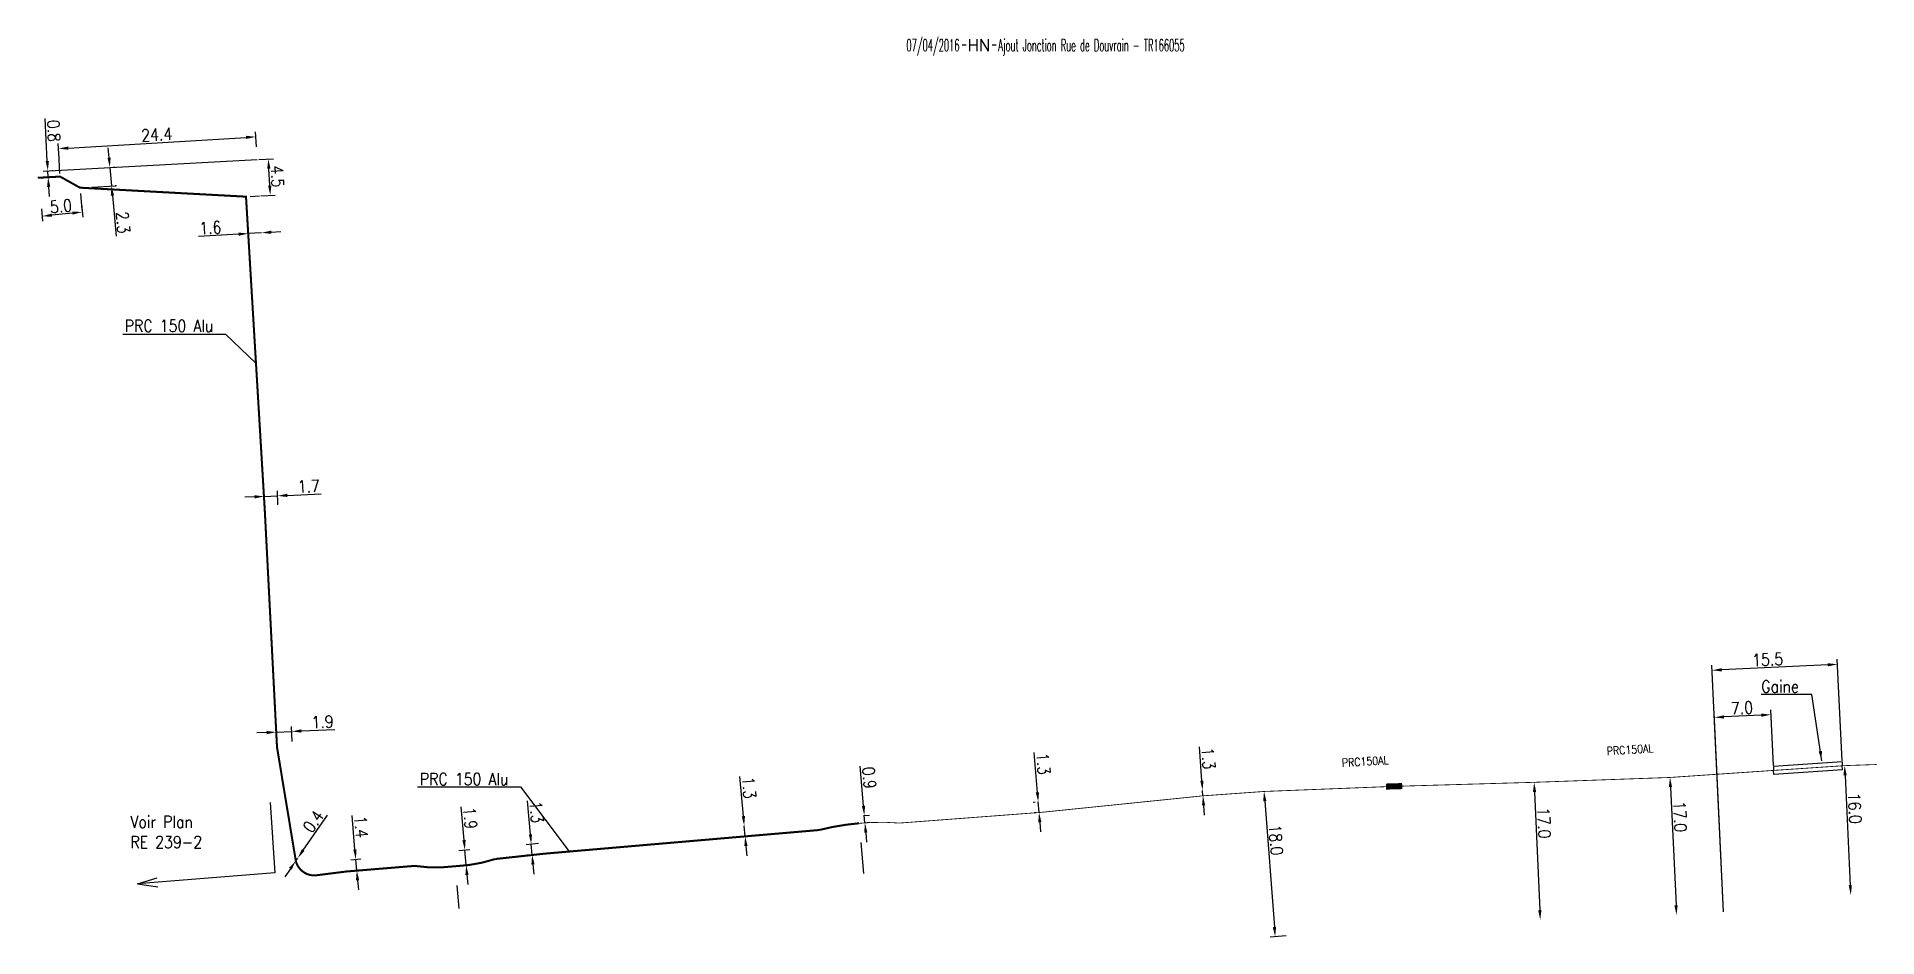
# Model space of a CAD drawing. Header units: millimetres. Extents: x 114996 to 116000, y 129210 to 129989.
# Drawn here: x 115772.8 to 116000.1, y 129376.2 to 129487.4 of the extents above; entities that cross this region are included whole.
import ezdxf
from ezdxf.enums import TextEntityAlignment as Align

# ---------------------------------------------------------------- set-up
doc = ezdxf.new("R2010")
doc.units = ezdxf.units.MM
doc.header["$PDMODE"] = 34
doc.layers.get('0').update_dxf_attribs({"linetype": 'CONTINUOUS'})
doc.layers.get('DEFPOINTS').update_dxf_attribs({"linetype": 'CONTINUOUS'})
for name, color, linetype in [('M_110', 1, 'M_ST_10'), ('M_300', 7, 'CONTINUOUS'), ('M_400', 7, 'CONTINUOUS'), ('M_910', 7, 'CONTINUOUS')]:
    doc.layers.add(name, color=color, linetype=linetype)
doc.styles.add('M_ROMANS', font='ROMANS.shx', dxfattribs={"width": 0.75})
doc.styles.get("Standard").update_dxf_attribs({"font": 'romans.shx', "width": 0.85})
doc.linetypes.add('M_ST_10', pattern='A,5,-0.3,["++",Standard,S=1,R=0,X=0,Y=-0.5],-2.8', length=8.1)
doc.dimstyles.get("Standard").update_dxf_attribs({"dimtxt": 1.5, "dimasz": 1.2, "dimexe": 0.625, "dimexo": 0.625, "dimgap": 0.25, "dimtad": 1, "dimdec": 1, "dimzin": 0, "dimdsep": 46, "dimtxsty": 'Standard', "dimcen": -0.5, "dimadec": 0, "dimazin": 0, "dimtfac": 1, "dimtdec": 1, "dimtmove": 0, "dimatfit": 3, "dimfxl": 0, "dimtolj": 1, "dimtzin": 0, "dimarcsym": 0})

msp = doc.modelspace()

# ---------------------------------------------------------------- texts
at = {"layer": 'M_110', "linetype": 'Continuous', "width": 0.85}
for p in [(115966.69, 129398.73), (115933.98, 129397.27)]:
    msp.add_text('PRC150AL', height=1, rotation=3.5042, dxfattribs=at).set_placement(p)
at = {"layer": 'M_110', "linetype": 'Continuous', "char_height": 1.5, "attachment_point": 1}
for s, insert, width in [('PRC 150 Alu', (115783.65, 129452.48), 13.2494), ('PRC 150 Alu', (115820.09, 129396.52), 13.2494), ('Voir Plan\\PRE 239-2', (115784.35, 129391.24), 15.7797)]:
    msp.add_mtext(s, dxfattribs=dict(at, insert=insert, width=width))
at = {"layer": 'M_400', "linetype": 'Continuous', "insert": (115985.74, 129406.45), "char_height": 1.5, "attachment_point": 7}
msp.add_mtext('Gaine', dxfattribs=at)

# ---------------------------------------------------------------- blocks, each defined once
blk = doc.blocks.new('*D34')
at = {"layer": 'DEFPOINTS', "color": 0, "linetype": 'Continuous', "transparency": 16777216}
for p in [(115996.03, 129397.43), (115996.79, 129381.45), (115996.79, 129381.45)]:
    blk.add_point(p, dxfattribs=at)
at = {"layer": 'M_110', "color": 0, "linetype": 'Continuous', "lineweight": -2, "transparency": 16777216}
blk.add_line((115996.08, 129396.23), (115996.73, 129382.64), dxfattribs=at)
at = {"layer": 'M_110', "color": 0, "linetype": 'Continuous', "transparency": 16777216}
for points in [[(115996.28, 129396.24), (115995.88, 129396.22), (115996.03, 129397.43)], [(115996.93, 129382.65), (115996.53, 129382.63), (115996.79, 129381.45)]]:
    blk.add_solid(points, dxfattribs=at)
at = {"layer": 'M_110', "color": 0, "linetype": 'Continuous', "transparency": 16777216, "insert": (115997.28, 129392.17), "char_height": 1.5, "attachment_point": 5, "rotation": 272.7326}
blk.add_mtext('\\A1;16.0', dxfattribs=at)
blk = doc.blocks.new('*D35')
at = {"layer": 'DEFPOINTS', "color": 0, "linetype": 'Continuous', "transparency": 16777216}
for p in [(115979.94, 129403.38), (115987.26, 129396.84), (115981.11, 129378.73)]:
    blk.add_point(p, dxfattribs=at)
at = {"layer": 'M_400', "color": 0, "linetype": 'Continuous', "lineweight": -2, "transparency": 16777216}
for p, q in [((115981.08, 129379.36), (115979.91, 129404.01)), ((115985.73, 129403.66), (115981.14, 129403.44)), ((115987.23, 129397.46), (115986.9, 129404.34))]:
    blk.add_line(p, q, dxfattribs=at)
at = {"layer": 'M_400', "color": 0, "linetype": 'Continuous', "transparency": 16777216}
for points in [[(115981.13, 129403.64), (115981.15, 129403.24), (115979.94, 129403.38)], [(115985.73, 129403.86), (115985.74, 129403.46), (115986.93, 129403.72)]]:
    blk.add_solid(points, dxfattribs=at)
at = {"layer": 'M_400', "color": 0, "linetype": 'Continuous', "transparency": 16777216, "insert": (115983.35, 129404.55), "char_height": 1.5, "attachment_point": 5, "rotation": 2.7218}
blk.add_mtext('\\A1;7.0', dxfattribs=at)
blk = doc.blocks.new('*D36')
at = {"layer": 'DEFPOINTS', "color": 0, "linetype": 'Continuous', "transparency": 16777216}
for p in [(115979.66, 129409.2), (115995.74, 129397.41), (115981.11, 129378.73)]:
    blk.add_point(p, dxfattribs=at)
at = {"layer": 'M_400', "color": 0, "linetype": 'Continuous', "lineweight": -2, "transparency": 16777216}
for p, q in [((115995.71, 129398.03), (115995.12, 129410.56)), ((115981.08, 129379.36), (115979.63, 129409.83)), ((115993.95, 129409.88), (115980.86, 129409.26))]:
    blk.add_line(p, q, dxfattribs=at)
at = {"layer": 'M_400', "color": 0, "linetype": 'Continuous', "transparency": 16777216}
for points in [[(115980.85, 129409.46), (115980.87, 129409.06), (115979.66, 129409.2)], [(115993.94, 129410.08), (115993.96, 129409.68), (115995.15, 129409.94)]]:
    blk.add_solid(points, dxfattribs=at)
at = {"layer": 'M_400', "color": 0, "linetype": 'Continuous', "transparency": 16777216, "insert": (115986.52, 129410.53), "char_height": 1.5, "attachment_point": 5, "rotation": 2.7218}
blk.add_mtext('\\A1;15.5', dxfattribs=at)
blk = doc.blocks.new('*D37')
at = {"layer": 'DEFPOINTS', "color": 0, "linetype": 'Continuous', "transparency": 16777216}
for p in [(115974.47, 129395.97), (115975.27, 129378.99), (115975.27, 129378.99)]:
    blk.add_point(p, dxfattribs=at)
at = {"layer": 'M_110', "color": 0, "linetype": 'Continuous', "lineweight": -2, "transparency": 16777216}
blk.add_line((115974.52, 129394.78), (115975.21, 129380.19), dxfattribs=at)
at = {"layer": 'M_110', "color": 0, "linetype": 'Continuous', "transparency": 16777216}
for points in [[(115974.72, 129394.79), (115974.32, 129394.77), (115974.47, 129395.97)], [(115975.41, 129380.2), (115975.01, 129380.18), (115975.27, 129378.99)]]:
    blk.add_solid(points, dxfattribs=at)
at = {"layer": 'M_110', "color": 0, "linetype": 'Continuous', "transparency": 16777216, "insert": (115975.7, 129391.13), "char_height": 1.5, "attachment_point": 5, "rotation": 272.6948}
blk.add_mtext('\\A1;17.0', dxfattribs=at)
blk = doc.blocks.new('*D38')
at = {"layer": 'DEFPOINTS', "color": 0, "linetype": 'Continuous', "transparency": 16777216}
for p in [(115924.33, 129394.24), (115925.71, 129376.3), (115927.71, 129376.45)]:
    blk.add_point(p, dxfattribs=at)
at = {"layer": 'M_110', "color": 0, "linetype": 'Continuous', "lineweight": -2, "transparency": 16777216}
for p, q in [((115924.43, 129393.05), (115925.62, 129377.49)), ((115927.08, 129376.4), (115925.09, 129376.25))]:
    blk.add_line(p, q, dxfattribs=at)
at = {"layer": 'M_110', "color": 0, "linetype": 'Continuous', "transparency": 16777216}
for points in [[(115924.63, 129393.06), (115924.23, 129393.03), (115924.33, 129394.24)], [(115925.82, 129377.51), (115925.42, 129377.48), (115925.71, 129376.3)]]:
    blk.add_solid(points, dxfattribs=at)
at = {"layer": 'M_110', "color": 0, "linetype": 'Continuous', "transparency": 16777216, "insert": (115925.8, 129388.26), "char_height": 1.5, "attachment_point": 5, "rotation": 274.3854}
blk.add_mtext('\\A1;18.0', dxfattribs=at)
blk = doc.blocks.new('*D39')
at = {"layer": 'DEFPOINTS', "color": 0, "linetype": 'Continuous', "transparency": 16777216}
for p in [(115957.69, 129395.37), (115958.44, 129378.39), (115958.44, 129378.39)]:
    blk.add_point(p, dxfattribs=at)
at = {"layer": 'M_110', "color": 0, "linetype": 'Continuous', "lineweight": -2, "transparency": 16777216}
blk.add_line((115957.74, 129394.18), (115958.39, 129379.59), dxfattribs=at)
at = {"layer": 'M_110', "color": 0, "linetype": 'Continuous', "transparency": 16777216}
for points in [[(115957.94, 129394.18), (115957.54, 129394.17), (115957.69, 129395.37)], [(115958.59, 129379.6), (115958.19, 129379.58), (115958.44, 129378.39)]]:
    blk.add_solid(points, dxfattribs=at)
at = {"layer": 'M_110', "color": 0, "linetype": 'Continuous', "transparency": 16777216, "insert": (115958.91, 129390.36), "char_height": 1.5, "attachment_point": 5, "rotation": 272.5367}
blk.add_mtext('\\A1;17.0', dxfattribs=at)
blk = doc.blocks.new('*D40')
at = {"layer": 'DEFPOINTS', "color": 0, "linetype": 'Continuous', "transparency": 16777216}
for p in [(115916.74, 129394.37), (115916.74, 129394.37), (115916.79, 129393.72)]:
    blk.add_point(p, dxfattribs=at)
at = {"layer": 'M_110', "color": 0, "linetype": 'Continuous', "lineweight": -2, "transparency": 16777216}
for p, q in [((115916.66, 129395.56), (115916.36, 129399.74)), ((115916.79, 129393.72), (115916.74, 129394.37)), ((115916.87, 129392.52), (115916.95, 129391.32))]:
    blk.add_line(p, q, dxfattribs=at)
at = {"layer": 'M_110', "color": 0, "linetype": 'Continuous', "transparency": 16777216}
for points in [[(115916.86, 129395.58), (115916.46, 129395.55), (115916.74, 129394.37)], [(115917.07, 129392.53), (115916.67, 129392.51), (115916.79, 129393.72)]]:
    blk.add_solid(points, dxfattribs=at)
at = {"layer": 'M_110', "color": 0, "linetype": 'Continuous', "transparency": 16777216, "insert": (115917.46, 129398.32), "char_height": 1.5, "attachment_point": 5, "rotation": 274.019}
blk.add_mtext('\\A1;1.3', dxfattribs=at)
blk = doc.blocks.new('GIS_MODF')
at = {"color": 0, "linetype": 'Continuous', "flags": 128}
for points in [[(-2.18, -0.01), (-1.68, -0.01)], [(1.52, -0.01), (2.02, -0.01)]]:
    blk.add_lwpolyline(points, dxfattribs=at)
at = {"color": 0, "linetype": 'Continuous', "width": 0.5}
blk.add_attdef('DATE', text='', height=1.5, dxfattribs=at).set_placement((-2.5, -0.8), align=Align.RIGHT)
at = {"color": 0, "linetype": 'Continuous', "width": 1.771291}
blk.add_attdef('USER', text='', height=1.5, dxfattribs=at).set_placement((-1.51, -0.8), (1.28, -0.8), align=Align.FIT)
at = {"color": 0, "linetype": 'Continuous', "width": 0.5}
blk.add_attdef('DESC', (2.29, -0.8), '', height=1.5, dxfattribs=at)
blk = doc.blocks.new('M_300_03')
at = {"color": 0, "linetype": 'Continuous'}
blk.add_solid([(-1, 0.75), (-1, 0), (1, 0.75), (1, 0)], dxfattribs=at)
at = {"color": 0, "linetype": 'Continuous', "style": 'M_ROMANS', "width": 0.75, "flags": 3}
for tag, p in [('DEF_LEG', (0, -4.625)), ('DEF_COUP', (0, -7.125)), ('DEF_TYPE', (0, -9.625))]:
    blk.add_attdef(tag, text='', height=1.2, dxfattribs=at).set_placement(p, align=Align.MIDDLE)
blk = doc.blocks.new('*D54')
at = {"layer": 'DEFPOINTS', "color": 0, "linetype": 'Continuous', "transparency": 16777216}
for p in [(115798.9, 129463.14), (115800.54, 129463.24), (115800.54, 129463.22)]:
    blk.add_point(p, dxfattribs=at)
at = {"layer": 'M_110', "color": 0, "linetype": 'Continuous', "lineweight": -2, "transparency": 16777216}
for p, q in [((115797.7, 129463.05), (115792.77, 129462.75)), ((115800.54, 129463.22), (115798.9, 129463.12)), ((115798.93, 129462.51), (115798.93, 129462.5)), ((115800.58, 129462.61), (115800.58, 129462.59)), ((115801.74, 129463.29), (115802.94, 129463.36))]:
    blk.add_line(p, q, dxfattribs=at)
at = {"layer": 'M_110', "color": 0, "linetype": 'Continuous', "transparency": 16777216}
for points in [[(115797.69, 129463.25), (115797.71, 129462.85), (115798.9, 129463.12)], [(115801.73, 129463.49), (115801.75, 129463.09), (115800.54, 129463.22)]]:
    blk.add_solid(points, dxfattribs=at)
at = {"layer": 'M_110', "color": 0, "linetype": 'Continuous', "transparency": 16777216, "insert": (115794.21, 129463.84), "char_height": 1.5, "attachment_point": 5, "rotation": 3.4283}
blk.add_mtext('\\A1;1.6', dxfattribs=at)
blk = doc.blocks.new('*D55')
at = {"layer": 'DEFPOINTS', "color": 0, "linetype": 'Continuous', "transparency": 16777216}
for p in [(115781.63, 129471.28), (115781.81, 129471.3), (115781.84, 129468.99)]:
    blk.add_point(p, dxfattribs=at)
at = {"layer": 'M_110', "color": 0, "linetype": 'Continuous', "lineweight": -2, "transparency": 16777216}
for p, q in [((115781.71, 129472.49), (115781.6, 129473.69)), ((115781.81, 129471.3), (115782.02, 129469)), ((115782.25, 129471.33), (115782.44, 129471.35)), ((115782.12, 129467.81), (115782.57, 129462.82)), ((115782.46, 129469.04), (115782.64, 129469.06))]:
    blk.add_line(p, q, dxfattribs=at)
at = {"layer": 'M_110', "color": 0, "linetype": 'Continuous', "transparency": 16777216}
for points in [[(115781.91, 129472.51), (115781.51, 129472.47), (115781.81, 129471.3)], [(115782.32, 129467.83), (115781.92, 129467.79), (115782.02, 129469)]]:
    blk.add_solid(points, dxfattribs=at)
at = {"layer": 'M_110', "color": 0, "linetype": 'Continuous', "transparency": 16777216, "insert": (115783.42, 129464.49), "char_height": 1.5, "attachment_point": 5, "rotation": 275.0741}
blk.add_mtext('\\A1;2.3', dxfattribs=at)
blk = doc.blocks.new('*D56')
at = {"layer": 'DEFPOINTS', "color": 0, "linetype": 'Continuous', "transparency": 16777216}
for p in [(115778.24, 129467.32), (115773.28, 129466.81), (115773.44, 129465.27)]:
    blk.add_point(p, dxfattribs=at)
at = {"layer": 'M_110', "color": 0, "linetype": 'Continuous', "lineweight": -2, "transparency": 16777216}
for p, q in [((115773.35, 129466.19), (115773.51, 129464.65)), ((115777.2, 129465.66), (115774.64, 129465.39)), ((115778.3, 129466.7), (115778.46, 129465.16))]:
    blk.add_line(p, q, dxfattribs=at)
at = {"layer": 'M_110', "color": 0, "linetype": 'Continuous', "transparency": 16777216}
for points in [[(115774.61, 129465.59), (115774.66, 129465.19), (115773.44, 129465.27)], [(115777.18, 129465.85), (115777.22, 129465.46), (115778.39, 129465.78)]]:
    blk.add_solid(points, dxfattribs=at)
at = {"layer": 'M_110', "color": 0, "linetype": 'Continuous', "transparency": 16777216, "insert": (115775.76, 129466.51), "char_height": 1.5, "attachment_point": 5, "rotation": 5.8838}
blk.add_mtext('\\A1;5.0', dxfattribs=at)
blk = doc.blocks.new('*D57')
at = {"layer": 'DEFPOINTS', "color": 0, "linetype": 'Continuous', "transparency": 16777216}
for p in [(115799.58, 129472.23), (115801.38, 129472.33), (115799.81, 129467.75)]:
    blk.add_point(p, dxfattribs=at)
at = {"layer": 'M_110', "color": 0, "linetype": 'Continuous', "lineweight": -2, "transparency": 16777216}
for p, q in [((115800.2, 129472.27), (115802, 129472.36)), ((115801.55, 129469.04), (115801.44, 129471.13)), ((115800.44, 129467.78), (115802.24, 129467.88))]:
    blk.add_line(p, q, dxfattribs=at)
at = {"layer": 'M_110', "color": 0, "linetype": 'Continuous', "transparency": 16777216}
for points in [[(115801.64, 129471.14), (115801.24, 129471.12), (115801.38, 129472.33)], [(115801.75, 129469.05), (115801.35, 129469.03), (115801.62, 129467.84)]]:
    blk.add_solid(points, dxfattribs=at)
at = {"layer": 'M_110', "color": 0, "linetype": 'Continuous', "transparency": 16777216, "insert": (115802.5, 129470.18), "char_height": 1.5, "attachment_point": 5, "rotation": 273.0397}
blk.add_mtext('\\A1;4.5', dxfattribs=at)
blk = doc.blocks.new('*D58')
at = {"layer": 'DEFPOINTS', "color": 0, "linetype": 'Continuous', "transparency": 16777216}
for p in [(115799.83, 129475.07), (115775.58, 129471.77), (115799.94, 129473.23)]:
    blk.add_point(p, dxfattribs=at)
at = {"layer": 'M_110', "color": 0, "linetype": 'Continuous', "lineweight": -2, "transparency": 16777216}
for p, q in [((115775.54, 129472.39), (115775.43, 129474.23)), ((115776.67, 129473.68), (115798.64, 129475)), ((115799.91, 129473.85), (115799.8, 129475.69))]:
    blk.add_line(p, q, dxfattribs=at)
at = {"layer": 'M_110', "color": 0, "linetype": 'Continuous', "transparency": 16777216}
for points in [[(115776.66, 129473.88), (115776.68, 129473.48), (115775.47, 129473.61)], [(115798.62, 129475.2), (115798.65, 129474.8), (115799.83, 129475.07)]]:
    blk.add_solid(points, dxfattribs=at)
at = {"layer": 'M_110', "color": 0, "linetype": 'Continuous', "transparency": 16777216, "insert": (115787.59, 129475.34), "char_height": 1.5, "attachment_point": 5, "rotation": 3.4283}
blk.add_mtext('\\A1;24.4', dxfattribs=at)
blk = doc.blocks.new('*D59')
at = {"layer": 'DEFPOINTS', "color": 0, "linetype": 'Continuous', "transparency": 16777216}
for p in [(115774.05, 129470.88), (115774.09, 129470.08), (115774.15, 129470.88)]:
    blk.add_point(p, dxfattribs=at)
at = {"layer": 'M_110', "color": 0, "linetype": 'Continuous', "lineweight": -2, "transparency": 16777216}
for p, q in [((115774.08, 129472.08), (115773.81, 129477.34)), ((115774.19, 129470.08), (115774.15, 129470.88)), ((115774.67, 129470.91), (115774.77, 129470.91)), ((115774.71, 129470.11), (115774.81, 129470.12)), ((115774.25, 129468.88), (115774.32, 129467.69))]:
    blk.add_line(p, q, dxfattribs=at)
at = {"layer": 'M_110', "color": 0, "linetype": 'Continuous', "transparency": 16777216}
for points in [[(115774.28, 129472.09), (115773.88, 129472.07), (115774.15, 129470.88)], [(115774.45, 129468.9), (115774.05, 129468.87), (115774.19, 129470.08)]]:
    blk.add_solid(points, dxfattribs=at)
at = {"layer": 'M_110', "color": 0, "linetype": 'Continuous', "transparency": 16777216, "insert": (115774.89, 129475.81), "char_height": 1.5, "attachment_point": 5, "rotation": 273.0397}
blk.add_mtext('\\A1;0.8', dxfattribs=at)
blk = doc.blocks.new('*D60')
at = {"layer": 'DEFPOINTS', "color": 0, "linetype": 'Continuous', "transparency": 16777216}
for p in [(115896.45, 129392.94), (115896.69, 129392.96), (115896.8, 129391.66)]:
    blk.add_point(p, dxfattribs=at)
at = {"layer": 'M_110', "color": 0, "linetype": 'Continuous', "lineweight": -2, "transparency": 16777216}
for p, q in [((115896.35, 129394.13), (115895.95, 129399.07)), ((115896.07, 129392.91), (115895.83, 129392.89)), ((115896.55, 129391.64), (115896.45, 129392.94)), ((115896.18, 129391.61), (115895.93, 129391.59)), ((115896.65, 129390.45), (115896.75, 129389.25))]:
    blk.add_line(p, q, dxfattribs=at)
at = {"layer": 'M_110', "color": 0, "linetype": 'Continuous', "transparency": 16777216}
for points in [[(115896.55, 129394.15), (115896.15, 129394.12), (115896.45, 129392.94)], [(115896.85, 129390.46), (115896.45, 129390.43), (115896.55, 129391.64)]]:
    blk.add_solid(points, dxfattribs=at)
at = {"layer": 'M_110', "color": 0, "linetype": 'Continuous', "transparency": 16777216, "insert": (115897.07, 129397.66), "char_height": 1.5, "attachment_point": 5, "rotation": 274.6635}
blk.add_mtext('\\A1;1.3', dxfattribs=at)
blk = doc.blocks.new('*D61')
at = {"layer": 'DEFPOINTS', "color": 0, "linetype": 'Continuous', "transparency": 16777216}
for p in [(115874.26, 129391.21), (115874.33, 129390.31), (115874.97, 129391.27)]:
    blk.add_point(p, dxfattribs=at)
at = {"layer": 'M_110', "color": 0, "linetype": 'Continuous', "lineweight": -2, "transparency": 16777216}
for p, q in [((115874.87, 129392.47), (115874.45, 129397.38)), ((115874.88, 129391.26), (115875.6, 129391.32)), ((115874.96, 129390.37), (115875.67, 129390.43)), ((115875.05, 129390.37), (115874.97, 129391.27)), ((115875.15, 129389.18), (115875.26, 129387.98))]:
    blk.add_line(p, q, dxfattribs=at)
at = {"layer": 'M_110', "color": 0, "linetype": 'Continuous', "transparency": 16777216}
for points in [[(115875.07, 129392.48), (115874.67, 129392.45), (115874.97, 129391.27)], [(115875.35, 129389.2), (115874.96, 129389.16), (115875.05, 129390.37)]]:
    blk.add_solid(points, dxfattribs=at)
at = {"layer": 'M_110', "color": 0, "linetype": 'Continuous', "transparency": 16777216, "insert": (115875.58, 129395.92), "char_height": 1.5, "attachment_point": 5, "rotation": 274.9202}
blk.add_mtext('\\A1;0.9', dxfattribs=at)
blk = doc.blocks.new('*D62')
at = {"layer": 'DEFPOINTS', "color": 0, "linetype": 'Continuous', "transparency": 16777216}
for p in [(115860.14, 129389.99), (115860.15, 129389.99), (115860.26, 129388.7)]:
    blk.add_point(p, dxfattribs=at)
at = {"layer": 'M_110', "color": 0, "linetype": 'Continuous', "lineweight": -2, "transparency": 16777216}
for p, q in [((115860.04, 129391.19), (115859.62, 129396.1)), ((115859.52, 129389.94), (115859.52, 129389.94)), ((115860.26, 129388.7), (115860.14, 129389.99)), ((115859.64, 129388.64), (115859.63, 129388.64)), ((115860.36, 129387.5), (115860.46, 129386.31))]:
    blk.add_line(p, q, dxfattribs=at)
at = {"layer": 'M_110', "color": 0, "linetype": 'Continuous', "transparency": 16777216}
for points in [[(115860.24, 129391.21), (115859.84, 129391.17), (115860.14, 129389.99)], [(115860.56, 129387.52), (115860.16, 129387.49), (115860.26, 129388.7)]]:
    blk.add_solid(points, dxfattribs=at)
at = {"layer": 'M_110', "color": 0, "linetype": 'Continuous', "transparency": 16777216, "insert": (115860.74, 129394.7), "char_height": 1.5, "attachment_point": 5, "rotation": 274.9202}
blk.add_mtext('\\A1;1.3', dxfattribs=at)
blk = doc.blocks.new('*D63')
at = {"layer": 'DEFPOINTS', "color": 0, "linetype": 'Continuous', "transparency": 16777216}
for p in [(115833.84, 129387.73), (115835.36, 129387.86), (115835.48, 129386.56)]:
    blk.add_point(p, dxfattribs=at)
at = {"layer": 'M_110', "color": 0, "linetype": 'Continuous', "lineweight": -2, "transparency": 16777216}
for p, q in [((115833.74, 129388.92), (115833.38, 129393.1)), ((115834.74, 129387.81), (115833.22, 129387.67)), ((115833.95, 129386.43), (115833.84, 129387.73)), ((115834.85, 129386.51), (115833.33, 129386.38)), ((115834.06, 129385.24), (115834.16, 129384.04))]:
    blk.add_line(p, q, dxfattribs=at)
at = {"layer": 'M_110', "color": 0, "linetype": 'Continuous', "transparency": 16777216}
for points in [[(115833.94, 129388.94), (115833.54, 129388.91), (115833.84, 129387.73)], [(115834.26, 129385.25), (115833.86, 129385.22), (115833.95, 129386.43)]]:
    blk.add_solid(points, dxfattribs=at)
at = {"layer": 'M_110', "color": 0, "linetype": 'Continuous', "transparency": 16777216, "insert": (115834.5, 129391.69), "char_height": 1.5, "attachment_point": 5, "rotation": 274.9202}
blk.add_mtext('\\A1;1.3', dxfattribs=at)
blk = doc.blocks.new('*D64')
at = {"layer": 'DEFPOINTS', "color": 0, "linetype": 'Continuous', "transparency": 16777216}
for p in [(115824.29, 129386.91), (115825.65, 129387.02), (115824.46, 129385.01)]:
    blk.add_point(p, dxfattribs=at)
at = {"layer": 'M_110', "color": 0, "linetype": 'Continuous', "lineweight": -2, "transparency": 16777216}
for p, q in [((115825.54, 129388.22), (115825.19, 129392.33)), ((115824.92, 129386.96), (115826.27, 129387.08)), ((115825.08, 129385.07), (115826.43, 129385.18)), ((115825.81, 129385.13), (115825.65, 129387.02)), ((115825.91, 129383.93), (115826.02, 129382.74))]:
    blk.add_line(p, q, dxfattribs=at)
at = {"layer": 'M_110', "color": 0, "linetype": 'Continuous', "transparency": 16777216}
for points in [[(115825.74, 129388.24), (115825.34, 129388.2), (115825.65, 129387.02)], [(115826.11, 129383.95), (115825.71, 129383.92), (115825.81, 129385.13)]]:
    blk.add_solid(points, dxfattribs=at)
at = {"layer": 'M_110', "color": 0, "linetype": 'Continuous', "transparency": 16777216, "insert": (115826.31, 129390.96), "char_height": 1.5, "attachment_point": 5, "rotation": 274.9202}
blk.add_mtext('\\A1;1.9', dxfattribs=at)
blk = doc.blocks.new('*D65')
at = {"layer": 'DEFPOINTS', "color": 0, "linetype": 'Continuous', "transparency": 16777216}
for p in [(115810.93, 129385.76), (115812.18, 129385.86), (115811.05, 129384.36)]:
    blk.add_point(p, dxfattribs=at)
at = {"layer": 'M_110', "color": 0, "linetype": 'Continuous', "lineweight": -2, "transparency": 16777216}
for p, q in [((115812.07, 129387.06), (115811.71, 129391.29)), ((115811.55, 129385.81), (115812.8, 129385.92)), ((115812.3, 129384.47), (115812.18, 129385.86)), ((115811.67, 129384.41), (115812.92, 129384.52)), ((115812.4, 129383.27), (115812.5, 129382.08))]:
    blk.add_line(p, q, dxfattribs=at)
at = {"layer": 'M_110', "color": 0, "linetype": 'Continuous', "transparency": 16777216}
for points in [[(115812.27, 129387.08), (115811.87, 129387.04), (115812.18, 129385.86)], [(115812.6, 129383.29), (115812.2, 129383.25), (115812.3, 129384.47)]]:
    blk.add_solid(points, dxfattribs=at)
at = {"layer": 'M_110', "color": 0, "linetype": 'Continuous', "transparency": 16777216, "insert": (115812.84, 129389.86), "char_height": 1.5, "attachment_point": 5, "rotation": 274.9202}
blk.add_mtext('\\A1;1.4', dxfattribs=at)
blk = doc.blocks.new('*D66')
at = {"layer": 'DEFPOINTS', "color": 0, "linetype": 'Continuous', "transparency": 16777216}
for p in [(115804.77, 129385.69), (115805, 129386.02), (115805.01, 129386.01)]:
    blk.add_point(p, dxfattribs=at)
at = {"layer": 'M_110', "color": 0, "linetype": 'Continuous', "lineweight": -2, "transparency": 16777216}
for p, q in [((115805.69, 129387), (115808.67, 129391.31)), ((115804.78, 129385.69), (115805.01, 129386.01)), ((115805.29, 129385.33), (115805.29, 129385.33)), ((115805.52, 129385.66), (115805.52, 129385.66)), ((115804.1, 129384.7), (115803.41, 129383.71))]:
    blk.add_line(p, q, dxfattribs=at)
at = {"layer": 'M_110', "color": 0, "linetype": 'Continuous', "transparency": 16777216}
for points in [[(115803.93, 129384.81), (115804.26, 129384.59), (115804.78, 129385.69)], [(115805.52, 129387.12), (115805.85, 129386.89), (115805.01, 129386.01)]]:
    blk.add_solid(points, dxfattribs=at)
at = {"layer": 'M_110', "color": 0, "linetype": 'Continuous', "transparency": 16777216, "insert": (115806.93, 129390.55), "char_height": 1.5, "attachment_point": 5, "rotation": 55.3351}
blk.add_mtext('\\A1;0.4', dxfattribs=at)
blk = doc.blocks.new('*D67')
at = {"layer": 'DEFPOINTS', "color": 0, "linetype": 'Continuous', "transparency": 16777216}
for p in [(115804.26, 129401.65), (115802.45, 129399.7), (115804.34, 129399.78)]:
    blk.add_point(p, dxfattribs=at)
at = {"layer": 'M_110', "color": 0, "linetype": 'Continuous', "lineweight": -2, "transparency": 16777216}
for p, q in [((115801.16, 129401.51), (115799.96, 129401.46)), ((115802.42, 129400.32), (115802.33, 129402.19)), ((115802.36, 129401.57), (115804.26, 129401.65)), ((115804.32, 129400.41), (115804.23, 129402.28)), ((115805.46, 129401.71), (115809.58, 129401.9))]:
    blk.add_line(p, q, dxfattribs=at)
at = {"layer": 'M_110', "color": 0, "linetype": 'Continuous', "transparency": 16777216}
for points in [[(115801.15, 129401.71), (115801.17, 129401.31), (115802.36, 129401.57)], [(115805.45, 129401.91), (115805.47, 129401.51), (115804.26, 129401.65)]]:
    blk.add_solid(points, dxfattribs=at)
at = {"layer": 'M_110', "color": 0, "linetype": 'Continuous', "transparency": 16777216, "insert": (115808.07, 129402.83), "char_height": 1.5, "attachment_point": 5, "rotation": 2.6302}
blk.add_mtext('\\A1;1.9', dxfattribs=at)
blk = doc.blocks.new('*D68')
at = {"layer": 'DEFPOINTS', "color": 0, "linetype": 'Continuous', "transparency": 16777216}
for p in [(115802.52, 129430.74), (115800.94, 129428.94), (115802.59, 129429.01)]:
    blk.add_point(p, dxfattribs=at)
at = {"layer": 'M_110', "color": 0, "linetype": 'Continuous', "lineweight": -2, "transparency": 16777216}
for p, q in [((115799.67, 129430.62), (115798.47, 129430.56)), ((115800.92, 129429.56), (115800.84, 129431.3)), ((115800.87, 129430.67), (115802.52, 129430.74)), ((115802.57, 129429.64), (115802.49, 129431.37)), ((115803.71, 129430.8), (115807.9, 129430.98))]:
    blk.add_line(p, q, dxfattribs=at)
at = {"layer": 'M_110', "color": 0, "linetype": 'Continuous', "transparency": 16777216}
for points in [[(115799.66, 129430.82), (115799.68, 129430.42), (115800.87, 129430.67)], [(115803.71, 129431), (115803.72, 129430.6), (115802.52, 129430.74)]]:
    blk.add_solid(points, dxfattribs=at)
at = {"layer": 'M_110', "color": 0, "linetype": 'Continuous', "transparency": 16777216, "insert": (115806.36, 129431.92), "char_height": 1.5, "attachment_point": 5, "rotation": 2.5534}
blk.add_mtext('\\A1;1.7', dxfattribs=at)

# ---------------------------------------------------------------- dimensions: what is measured, and where the dimension line sits
at = {"layer": 'M_110', "linetype": 'Continuous'}
for base, p1, p2, angle, picture, middle in [((115774.15, 129470.88), (115774.09, 129470.08), (115774.05, 129470.88), 273.0397, '*D59', (115773.89, 129475.75)), ((115799.83, 129475.07), (115775.58, 129471.77), (115799.94, 129473.23), 3.4283, '*D58', (115787.65, 129474.34)), ((115781.81, 129471.3), (115781.84, 129468.99), (115781.63, 129471.28), 275.0741, '*D55', (115782.42, 129464.4)), ((115801.38, 129472.33), (115799.81, 129467.75), (115799.58, 129472.23), 273.0397, '*D57', (115801.5, 129470.12)), ((115773.44, 129465.27), (115778.24, 129467.32), (115773.28, 129466.81), 5.8838, '*D56', (115775.86, 129465.52)), ((115800.54, 129463.22), (115798.9, 129463.14), (115800.54, 129463.24), 3.4283, '*D54', (115794.27, 129462.84)), ((115802.52, 129430.74), (115800.94, 129428.94), (115802.59, 129429.01), 2.5534, '*D68', (115806.41, 129430.92)), ((115804.26, 129401.65), (115802.45, 129399.7), (115804.34, 129399.78), 2.6302, '*D67', (115808.12, 129401.83)), ((115896.45, 129392.94), (115896.8, 129391.66), (115896.69, 129392.96), 274.6635, '*D60', (115896.07, 129397.58)), ((115874.97, 129391.27), (115874.33, 129390.31), (115874.26, 129391.21), 274.9202, '*D61', (115874.58, 129395.83)), ((115996.79, 129381.45), (115996.03, 129397.43), (115996.79, 129381.45), 92.7326, '*D34', (115996.28, 129392.13)), ((115860.14, 129389.99), (115860.26, 129388.7), (115860.15, 129389.99), 274.9202, '*D62', (115859.75, 129394.61)), ((115958.44, 129378.39), (115957.69, 129395.37), (115958.44, 129378.39), 92.5367, '*D39', (115957.91, 129390.32)), ((115975.27, 129378.99), (115974.47, 129395.97), (115975.27, 129378.99), 92.6948, '*D37', (115974.7, 129391.08)), ((115805.01, 129386.01), (115804.77, 129385.69), (115805, 129386.02), 55.3351, '*D66', (115807.75, 129389.98)), ((115825.65, 129387.02), (115824.46, 129385.01), (115824.29, 129386.91), 274.9202, '*D64', (115825.32, 129390.87)), ((115833.84, 129387.73), (115835.48, 129386.56), (115835.36, 129387.86), 274.9202, '*D63', (115833.51, 129391.61)), ((115812.18, 129385.86), (115811.05, 129384.36), (115810.93, 129385.76), 274.9202, '*D65', (115811.84, 129389.77))]:
    dim = msp.add_linear_dim(base=base, p1=p1, p2=p2, angle=angle, dimstyle='Standard', dxfattribs=at)
    dim.commit()
    dim.dimension.update_dxf_attribs({"geometry": picture, "text_midpoint": middle, "dimtype": 160})
for base, p1, p2, angle, text, picture, middle in [((115916.74, 129394.37), (115916.79, 129393.72), (115916.74, 129394.37), 274.019, '1.3', '*D40', (115916.47, 129398.25)), ((115925.71, 129376.3), (115924.33, 129394.24), (115927.71, 129376.45), 94.3854, '18.0', '*D38', (115924.8, 129388.19))]:
    dim = msp.add_linear_dim(base=base, p1=p1, p2=p2, angle=angle, text=text, dimstyle='Standard', dxfattribs=at)
    dim.commit()
    dim.dimension.update_dxf_attribs({"geometry": picture, "text_midpoint": middle, "dimtype": 160})
at = {"layer": 'M_400', "linetype": 'Continuous'}
for base, p1, picture, middle in [((115979.66, 129409.2), (115995.74, 129397.41), '*D36', (115986.57, 129409.53)), ((115979.94, 129403.38), (115987.26, 129396.84), '*D35', (115983.4, 129403.55))]:
    dim = msp.add_linear_dim(base=base, p1=p1, p2=(115981.11, 129378.73), angle=2.7218, dimstyle='Standard', dxfattribs=at)
    dim.commit()
    dim.dimension.update_dxf_attribs({"geometry": picture, "text_midpoint": middle, "dimtype": 160})

# ---------------------------------------------------------------- linework, layer by layer
at = {"layer": 'M_110', "linetype": 'Continuous'}
for p, q in [((115773.56, 129470.85), (115800, 129472.25)), ((115801.59, 129392.86), (115802.16, 129384.18)), ((115802.16, 129384.18), (115785.22, 129382.82))]:
    msp.add_line(p, q, dxfattribs=at)
at = {"layer": 'M_110'}
for p, q in [((115775.65, 129470.56), (115775.51, 129473.14)), ((115778.17, 129468.09), (115778.35, 129466.06)), ((115779.57, 129468.87), (115782.52, 129469.02)), ((115799.13, 129467.71), (115800.27, 129467.77)), ((115874.54, 129387.92), (115874.87, 129384.11)), ((115785.22, 129382.82), (115787.67, 129383.57)), ((115785.22, 129382.82), (115787.75, 129382.48)), ((115824.66, 129382.62), (115824.9, 129379.81))]:
    msp.add_line(p, q, dxfattribs=at)
at = {"layer": 'M_110', "flags": 128}
for points in [[(115772.91, 129470.01, 0.25, 0.25, 0), (115775.67, 129470.16, 0.25, 0.25, 0), (115778.11, 129468.79, 0.25, 0.25, 0), (115798.62, 129467.68, 0.25, 0.25, 0), (115800.94, 129428.94, 0.25, 0.25, 0), (115802.45, 129399.7, 0.25, 0.25, 0), (115804.77, 129385.69, 0.25, 0.25, 0.390172), (115807.38, 129383.9, 0.25, 0.25, 0), (115811.05, 129384.36, 0.25, 0.25, 0), (115819.44, 129385.05, 0.25, 0.25, 0.068675), (115824.46, 129385.01, 0, 0, 0)], [(115874.33, 129390.31, 0.25, 0.25, 0.041861), (115869.39, 129389.48, 0.25, 0.25, 0), (115835.48, 129386.56, 0.25, 0.25, 0), (115829.4, 129385.9, 0.25, 0.25, -0.068675), (115824.46, 129385.01, 0, 0, 0)]]:
    msp.add_lwpolyline(points, format="xyseb", dxfattribs=at)
at = {"layer": 'M_110', "linetype": 'Continuous', "flags": 128}
for points in [[(115783.39, 129450.72), (115796.09, 129450.72), (115799.85, 129447.14)], [(115819.78, 129394.82), (115832.53, 129394.82), (115838.53, 129386.83)]]:
    msp.add_lwpolyline(points, dxfattribs=at)
at = {"layer": 'M_110', "ltscale": 0.5, "const_width": 0.1, "flags": 128}
msp.add_lwpolyline([(116000, 129397.57), (115996.03, 129397.43), (115995.74, 129397.41), (115987.26, 129396.84), (115987.26, 129396.84), (115974.47, 129395.97), (115957.69, 129395.37), (115940.4, 129394.87), (115924.33, 129394.24), (115916.78, 129393.7), (115896.8, 129391.66), (115879.35, 129390.34, 0.041861), (115874.33, 129390.31)], format="xyb", dxfattribs=at)
at = {"layer": 'M_400', "color": 7}
for p, q in [((115995.71, 129397.91), (115987.23, 129397.34)), ((115987.23, 129397.34), (115987.26, 129396.84)), ((115987.29, 129396.34), (115987.26, 129396.84)), ((115995.78, 129396.91), (115987.29, 129396.34)), ((115995.71, 129397.91), (115995.74, 129397.41)), ((115995.78, 129396.91), (115995.74, 129397.41))]:
    msp.add_line(p, q, dxfattribs=at)

# ---------------------------------------------------------------- block references
at = {"layer": 'M_300', "rotation": 1.669596133440114}
msp.add_blockref('M_300_03', (115940.41, 129394.5), dxfattribs=at)
at = {"layer": 'M_910'}
ref = msp.add_blockref('GIS_MODF', (115889.23, 129486.43), dxfattribs=at)
ref.add_attrib('DATE', '07/04/2016', dxfattribs={"layer": '0', "color": 0, "linetype": 'Continuous', "height": 1.5, "width": 0.5}).set_placement((115886.73, 129485.63), align=Align.RIGHT)
ref.add_attrib('USER', 'HN', dxfattribs={"layer": '0', "color": 0, "linetype": 'Continuous', "height": 1.5, "width": 0.97421}).set_placement((115887.72, 129485.63), (115890.51, 129485.63), align=Align.FIT)
ref.add_attrib('DESC', 'Ajout Jonction Rue de Douvrain - TR166055', (115891.52, 129485.63), dxfattribs={"layer": '0', "color": 0, "linetype": 'Continuous', "height": 1.5, "width": 0.5})

msp.set_redraw_order([(e.dxf.handle, doc.entitydb.next_handle()) for e in msp.query("TEXT MTEXT ATTDEF DIMENSION ARC_DIMENSION")])  # texts and dimensions are drawn at this point

# ---------------------------------------------------------------- leaders
at = {"layer": 'M_400', "linetype": 'Continuous', "annotation_type": 0, "has_hookline": 1, "hookline_direction": 1, "text_width": 4.8}
msp.add_leader([(115993.2, 129398.01), (115991.99, 129406.2), (115990.79, 129406.2)], dimstyle='Standard', dxfattribs=at)

doc.saveas('drawing.dxf')
